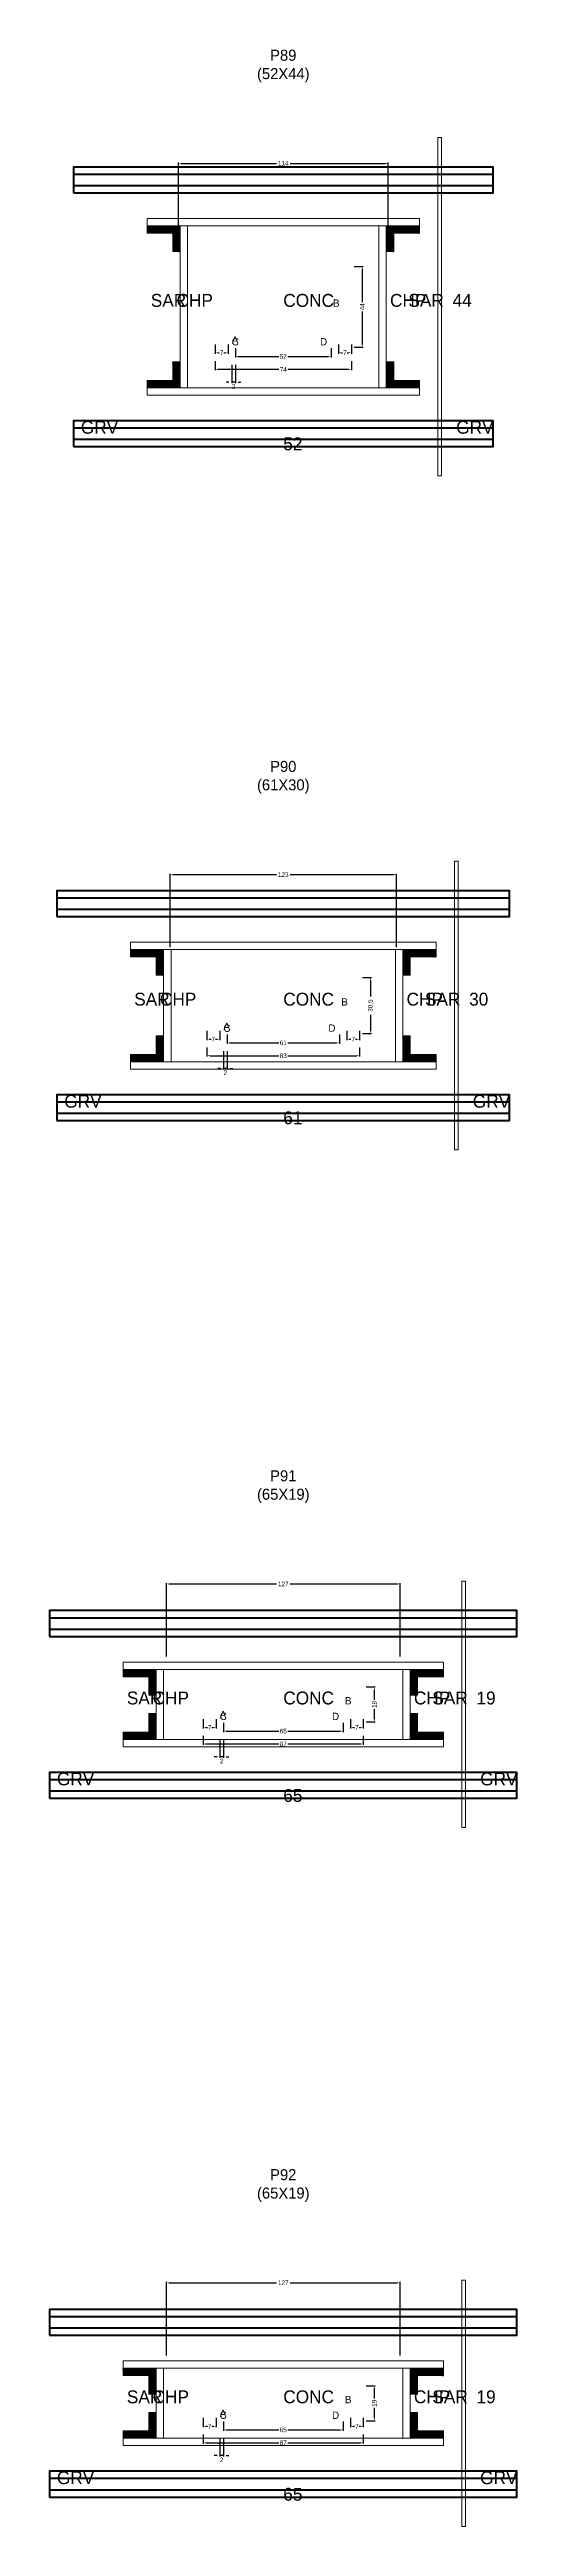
# Model space of a CAD drawing. Header units: centimetres. Extents: x -10500 to 4105, y -36866 to 295.
# Drawn here: x -127 to 127, y -33367 to -32020 of the extents above; entities that cross this region are included whole.
import ezdxf

# ---------------------------------------------------------------- set-up
doc = ezdxf.new("R2010")
doc.units = ezdxf.units.CM
for name, color, linetype in [('COTA', 241, 'Continuous'), ('GRAVATA', 224, 'Continuous'), ('Hachura', 251, 'Continuous'), ('NOMENCLATURA', 7, 'Continuous'), ('SARRAFO', 251, 'Continuous'), ('Texto Seção', 7, 'Continuous')]:
    doc.layers.add(name, color=color, linetype=linetype)
doc.dimstyles.new('cotax2', dxfattribs={"dimtxt": 2.5, "dimasz": 1.5, "dimexe": 0.5, "dimexo": 0.5, "dimgap": 0.5, "dimtad": 1, "dimcen": 2.5, "dimazin": 3, "dimtfac": 1, "dimtmove": 0, "dimatfit": 3})

msp = doc.modelspace()

# ---------------------------------------------------------------- texts
at = {"layer": 'NOMENCLATURA'}
for s, p in [('B', (27, -32160)), ('A', (-28, -32180)), ('C', (-28, -32181)), ('D', (20, -32181)), ('B', (31.5, -32540)), ('A', (-32.5, -32553.25)), ('C', (-32.5, -32554.25)), ('D', (24.5, -32554.25)), ('B', (33.5, -32920)), ('A', (-34.5, -32927.5)), ('C', (-34.5, -32928.5)), ('D', (26.5, -32928.5)), ('A', (-34.5, -33307.5)), ('C', (-34.5, -33308.5)), ('D', (26.5, -33308.5)), ('B', (33.5, -33300))]:
    msp.add_text(s, height=4, dxfattribs=at).set_placement(p)
at = {"layer": 'NOMENCLATURA', "char_height": 6, "attachment_point": 8}
for s, insert in [('P89\\P(52X44)', (0, -32038)), ('P90\\P(61X30)', (0, -32424.75)), ('P91\\P(65X19)', (0, -32810.5)), ('P92\\P(65X19)', (0, -33190.5))]:
    msp.add_mtext(s, dxfattribs=dict(at, insert=insert))
at = {"layer": 'Texto Seção'}
for s, p in [('SAR', (-72, -32160)), ('CHP', (-58, -32160)), ('CONC', (0, -32160)), ('CHP', (58, -32160)), ('SAR', (68, -32160)), ('44', (92, -32160)), ('GRV', (-110, -32229)), ('52', (0, -32238)), ('GRV', (94, -32229)), ('SAR', (-81, -32540)), ('CHP', (-67, -32540)), ('CONC', (0, -32540)), ('CHP', (67, -32540)), ('SAR', (77, -32540)), ('30', (101, -32540)), ('GRV', (-119, -32595.5)), ('GRV', (103, -32595.5)), ('61', (0, -32604.5)), ('SAR', (-85, -32920)), ('CHP', (-71, -32920)), ('CONC', (0, -32920)), ('CHP', (71, -32920)), ('SAR', (81, -32920)), ('19', (105, -32920)), ('GRV', (-123, -32964)), ('GRV', (107, -32964)), ('65', (0, -32973)), ('SAR', (-85, -33300)), ('CHP', (-71, -33300)), ('CONC', (0, -33300)), ('CHP', (71, -33300)), ('SAR', (81, -33300)), ('19', (105, -33300)), ('GRV', (-123, -33344)), ('65', (0, -33353)), ('GRV', (107, -33344))]:
    msp.add_text(s, height=7, dxfattribs=at).set_placement(p)

# ---------------------------------------------------------------- blocks, each defined once
blk = doc.blocks.new('_CLOSEDFILLED')
at = {"color": 0, "linetype": 'BYBLOCK'}
blk.add_solid([(-1, 0.16), (0, 0), (-1, -0.16)], dxfattribs=at)
blk = doc.blocks.new('*D2302')
for p, q in [((-43.5, -33317), (-43.5, -33322)), ((-42, -33321.5), (-2.5, -33321.5)), ((2.5, -33321.5), (42, -33321.5)), ((43.5, -33317), (43.5, -33322))]:
    blk.add_line(p, q)
at = {"layer": 'Defpoints'}
for p in [(-43.5, -33316.5), (-43.5, -33321.5), (43.5, -33316.5)]:
    blk.add_point(p, dxfattribs=at)
at = {"layer": 'COTA', "xscale": 1.5, "yscale": 1.5, "rotation": 180}
blk.add_blockref('_CLOSEDFILLED', (-43.5, -33321.5), dxfattribs=at)
at = {"layer": 'COTA', "xscale": 1.5, "yscale": 1.5}
blk.add_blockref('_CLOSEDFILLED', (43.5, -33321.5), dxfattribs=at)
at = {"layer": 'COTA', "insert": (0, -33321.5), "char_height": 2.5, "attachment_point": 5}
blk.add_mtext('87', dxfattribs=at)
blk = doc.blocks.new('*D2303')
for p, q in [((-32.5, -33310), (-32.5, -33315)), ((-31, -33314.5), (-2.5, -33314.5)), ((2.5, -33314.5), (31, -33314.5)), ((32.5, -33310), (32.5, -33315))]:
    blk.add_line(p, q)
at = {"layer": 'Defpoints'}
for p in [(-32.5, -33309.5), (-32.5, -33314.5), (32.5, -33309.5)]:
    blk.add_point(p, dxfattribs=at)
at = {"layer": 'COTA', "xscale": 1.5, "yscale": 1.5, "rotation": 180}
blk.add_blockref('_CLOSEDFILLED', (-32.5, -33314.5), dxfattribs=at)
at = {"layer": 'COTA', "xscale": 1.5, "yscale": 1.5}
blk.add_blockref('_CLOSEDFILLED', (32.5, -33314.5), dxfattribs=at)
at = {"layer": 'COTA', "insert": (0, -33314.5), "char_height": 2.5, "attachment_point": 5}
blk.add_mtext('65', dxfattribs=at)
blk = doc.blocks.new('*D2304')
for p, q in [((45, -33290.5), (50, -33290.5)), ((49.5, -33297.5), (49.5, -33292)), ((49.5, -33308), (49.5, -33302.5)), ((45, -33309.5), (50, -33309.5))]:
    blk.add_line(p, q)
at = {"layer": 'Defpoints'}
for p in [(44.5, -33290.5), (44.5, -33309.5), (49.5, -33309.5)]:
    blk.add_point(p, dxfattribs=at)
at = {"layer": 'COTA', "xscale": 1.5, "yscale": 1.5}
for p, rotation in [((49.5, -33290.5), 90), ((49.5, -33309.5), 270)]:
    blk.add_blockref('_CLOSEDFILLED', p, dxfattribs=dict(at, rotation=rotation))
at = {"layer": 'COTA', "insert": (49.5, -33300), "char_height": 2.5, "attachment_point": 5, "rotation": 90}
blk.add_mtext('19', dxfattribs=at)
blk = doc.blocks.new('*D2305')
for p, q in [((-43.5, -33308), (-43.5, -33313)), ((-36.5, -33308), (-36.5, -33313)), ((-42, -33312.5), (-41.25, -33312.5)), ((-38.75, -33312.5), (-38, -33312.5))]:
    blk.add_line(p, q)
at = {"layer": 'Defpoints'}
for p in [(-43.5, -33307.5), (-36.5, -33307.5), (-43.5, -33312.5)]:
    blk.add_point(p, dxfattribs=at)
at = {"layer": 'COTA', "xscale": 1.5, "yscale": 1.5, "rotation": 180}
blk.add_blockref('_CLOSEDFILLED', (-43.5, -33312.5), dxfattribs=at)
at = {"layer": 'COTA', "xscale": 1.5, "yscale": 1.5}
blk.add_blockref('_CLOSEDFILLED', (-36.5, -33312.5), dxfattribs=at)
at = {"layer": 'COTA', "insert": (-40, -33312.5), "char_height": 2.5, "attachment_point": 5}
blk.add_mtext('7', dxfattribs=at)
blk = doc.blocks.new('*D2306')
for p, q in [((36.5, -33308), (36.5, -33313)), ((43.5, -33308), (43.5, -33313)), ((38, -33312.5), (38.75, -33312.5)), ((41.25, -33312.5), (42, -33312.5))]:
    blk.add_line(p, q)
at = {"layer": 'Defpoints'}
for p in [(36.5, -33307.5), (43.5, -33307.5), (36.5, -33312.5)]:
    blk.add_point(p, dxfattribs=at)
at = {"layer": 'COTA', "xscale": 1.5, "yscale": 1.5, "rotation": 180}
blk.add_blockref('_CLOSEDFILLED', (36.5, -33312.5), dxfattribs=at)
at = {"layer": 'COTA', "xscale": 1.5, "yscale": 1.5}
blk.add_blockref('_CLOSEDFILLED', (43.5, -33312.5), dxfattribs=at)
at = {"layer": 'COTA', "insert": (40, -33312.5), "char_height": 2.5, "attachment_point": 5}
blk.add_mtext('7', dxfattribs=at)
blk = doc.blocks.new('*D2307')
for p, q in [((-63.5, -33274), (-63.5, -33234)), ((-62, -33234.5), (-3.75, -33234.5)), ((3.75, -33234.5), (62, -33234.5)), ((63.5, -33274), (63.5, -33234))]:
    blk.add_line(p, q)
at = {"layer": 'Defpoints'}
for p in [(-63.5, -33234.5), (-63.5, -33274.5), (63.5, -33274.5)]:
    blk.add_point(p, dxfattribs=at)
at = {"layer": 'COTA', "xscale": 1.5, "yscale": 1.5, "rotation": 180}
blk.add_blockref('_CLOSEDFILLED', (-63.5, -33234.5), dxfattribs=at)
at = {"layer": 'COTA', "xscale": 1.5, "yscale": 1.5}
blk.add_blockref('_CLOSEDFILLED', (63.5, -33234.5), dxfattribs=at)
at = {"layer": 'COTA', "insert": (0, -33234.5), "char_height": 2.5, "attachment_point": 5}
blk.add_mtext('127', dxfattribs=at)
blk = doc.blocks.new('*D2276')
for p, q in [((-43.5, -32937), (-43.5, -32942)), ((-42, -32941.5), (-2.5, -32941.5)), ((2.5, -32941.5), (42, -32941.5)), ((43.5, -32937), (43.5, -32942))]:
    blk.add_line(p, q)
at = {"layer": 'Defpoints'}
for p in [(-43.5, -32936.5), (-43.5, -32941.5), (43.5, -32936.5)]:
    blk.add_point(p, dxfattribs=at)
at = {"layer": 'COTA', "xscale": 1.5, "yscale": 1.5, "rotation": 180}
blk.add_blockref('_CLOSEDFILLED', (-43.5, -32941.5), dxfattribs=at)
at = {"layer": 'COTA', "xscale": 1.5, "yscale": 1.5}
blk.add_blockref('_CLOSEDFILLED', (43.5, -32941.5), dxfattribs=at)
at = {"layer": 'COTA', "insert": (0, -32941.5), "char_height": 2.5, "attachment_point": 5}
blk.add_mtext('87', dxfattribs=at)
blk = doc.blocks.new('*D2277')
for p, q in [((-32.5, -32930), (-32.5, -32935)), ((32.5, -32930), (32.5, -32935)), ((-31, -32934.5), (-2.5, -32934.5)), ((2.5, -32934.5), (31, -32934.5))]:
    blk.add_line(p, q)
at = {"layer": 'Defpoints'}
for p in [(-32.5, -32929.5), (32.5, -32929.5), (-32.5, -32934.5)]:
    blk.add_point(p, dxfattribs=at)
at = {"layer": 'COTA', "xscale": 1.5, "yscale": 1.5, "rotation": 180}
blk.add_blockref('_CLOSEDFILLED', (-32.5, -32934.5), dxfattribs=at)
at = {"layer": 'COTA', "xscale": 1.5, "yscale": 1.5}
blk.add_blockref('_CLOSEDFILLED', (32.5, -32934.5), dxfattribs=at)
at = {"layer": 'COTA', "insert": (0, -32934.5), "char_height": 2.5, "attachment_point": 5}
blk.add_mtext('65', dxfattribs=at)
blk = doc.blocks.new('*D2278')
for p, q in [((45, -32910.5), (50, -32910.5)), ((49.5, -32917.5), (49.5, -32912)), ((45, -32929.5), (50, -32929.5)), ((49.5, -32928), (49.5, -32922.5))]:
    blk.add_line(p, q)
at = {"layer": 'Defpoints'}
for p in [(44.5, -32910.5), (44.5, -32929.5), (49.5, -32929.5)]:
    blk.add_point(p, dxfattribs=at)
at = {"layer": 'COTA', "xscale": 1.5, "yscale": 1.5}
for p, rotation in [((49.5, -32910.5), 90), ((49.5, -32929.5), 270)]:
    blk.add_blockref('_CLOSEDFILLED', p, dxfattribs=dict(at, rotation=rotation))
at = {"layer": 'COTA', "insert": (49.5, -32920), "char_height": 2.5, "attachment_point": 5, "rotation": 90}
blk.add_mtext('19', dxfattribs=at)
blk = doc.blocks.new('*D2279')
for p, q in [((-43.5, -32928), (-43.5, -32933)), ((-36.5, -32928), (-36.5, -32933)), ((-42, -32932.5), (-41.25, -32932.5)), ((-38.75, -32932.5), (-38, -32932.5))]:
    blk.add_line(p, q)
at = {"layer": 'Defpoints'}
for p in [(-43.5, -32927.5), (-36.5, -32927.5), (-43.5, -32932.5)]:
    blk.add_point(p, dxfattribs=at)
at = {"layer": 'COTA', "xscale": 1.5, "yscale": 1.5, "rotation": 180}
blk.add_blockref('_CLOSEDFILLED', (-43.5, -32932.5), dxfattribs=at)
at = {"layer": 'COTA', "xscale": 1.5, "yscale": 1.5}
blk.add_blockref('_CLOSEDFILLED', (-36.5, -32932.5), dxfattribs=at)
at = {"layer": 'COTA', "insert": (-40, -32932.5), "char_height": 2.5, "attachment_point": 5}
blk.add_mtext('7', dxfattribs=at)
blk = doc.blocks.new('*D2280')
for p, q in [((36.5, -32928), (36.5, -32933)), ((43.5, -32928), (43.5, -32933)), ((38, -32932.5), (38.75, -32932.5)), ((41.25, -32932.5), (42, -32932.5))]:
    blk.add_line(p, q)
at = {"layer": 'Defpoints'}
for p in [(36.5, -32927.5), (43.5, -32927.5), (36.5, -32932.5)]:
    blk.add_point(p, dxfattribs=at)
at = {"layer": 'COTA', "xscale": 1.5, "yscale": 1.5, "rotation": 180}
blk.add_blockref('_CLOSEDFILLED', (36.5, -32932.5), dxfattribs=at)
at = {"layer": 'COTA', "xscale": 1.5, "yscale": 1.5}
blk.add_blockref('_CLOSEDFILLED', (43.5, -32932.5), dxfattribs=at)
at = {"layer": 'COTA', "insert": (40, -32932.5), "char_height": 2.5, "attachment_point": 5}
blk.add_mtext('7', dxfattribs=at)
blk = doc.blocks.new('*D2281')
for p, q in [((-63.5, -32894), (-63.5, -32854)), ((-62, -32854.5), (-3.75, -32854.5)), ((3.75, -32854.5), (62, -32854.5)), ((63.5, -32894), (63.5, -32854))]:
    blk.add_line(p, q)
at = {"layer": 'Defpoints'}
for p in [(-63.5, -32854.5), (-63.5, -32894.5), (63.5, -32894.5)]:
    blk.add_point(p, dxfattribs=at)
at = {"layer": 'COTA', "xscale": 1.5, "yscale": 1.5, "rotation": 180}
blk.add_blockref('_CLOSEDFILLED', (-63.5, -32854.5), dxfattribs=at)
at = {"layer": 'COTA', "xscale": 1.5, "yscale": 1.5}
blk.add_blockref('_CLOSEDFILLED', (63.5, -32854.5), dxfattribs=at)
at = {"layer": 'COTA', "insert": (0, -32854.5), "char_height": 2.5, "attachment_point": 5}
blk.add_mtext('127', dxfattribs=at)
blk = doc.blocks.new('*D2250')
for p, q in [((-41.5, -32562.75), (-41.5, -32567.75)), ((-40, -32567.25), (-2.5, -32567.25)), ((2.5, -32567.25), (40, -32567.25)), ((41.5, -32562.75), (41.5, -32567.75))]:
    blk.add_line(p, q)
at = {"layer": 'Defpoints'}
for p in [(-41.5, -32562.25), (-41.5, -32567.25), (41.5, -32562.25)]:
    blk.add_point(p, dxfattribs=at)
at = {"layer": 'COTA', "xscale": 1.5, "yscale": 1.5, "rotation": 180}
blk.add_blockref('_CLOSEDFILLED', (-41.5, -32567.25), dxfattribs=at)
at = {"layer": 'COTA', "xscale": 1.5, "yscale": 1.5}
blk.add_blockref('_CLOSEDFILLED', (41.5, -32567.25), dxfattribs=at)
at = {"layer": 'COTA', "insert": (0, -32567.25), "char_height": 2.5, "attachment_point": 5}
blk.add_mtext('83', dxfattribs=at)
blk = doc.blocks.new('*D2251')
for p, q in [((-30.5, -32555.75), (-30.5, -32560.75)), ((-29, -32560.25), (-2.5, -32560.25)), ((2.5, -32560.25), (29, -32560.25)), ((30.5, -32555.75), (30.5, -32560.75))]:
    blk.add_line(p, q)
at = {"layer": 'Defpoints'}
for p in [(-30.5, -32555.25), (-30.5, -32560.25), (30.5, -32555.25)]:
    blk.add_point(p, dxfattribs=at)
at = {"layer": 'COTA', "xscale": 1.5, "yscale": 1.5, "rotation": 180}
blk.add_blockref('_CLOSEDFILLED', (-30.5, -32560.25), dxfattribs=at)
at = {"layer": 'COTA', "xscale": 1.5, "yscale": 1.5}
blk.add_blockref('_CLOSEDFILLED', (30.5, -32560.25), dxfattribs=at)
at = {"layer": 'COTA', "insert": (0, -32560.25), "char_height": 2.5, "attachment_point": 5}
blk.add_mtext('61', dxfattribs=at)
blk = doc.blocks.new('*D2252')
for p, q in [((43, -32524.75), (48, -32524.75)), ((47.5, -32535), (47.5, -32526.25)), ((47.5, -32553.75), (47.5, -32545)), ((43, -32555.25), (48, -32555.25))]:
    blk.add_line(p, q)
at = {"layer": 'Defpoints'}
for p in [(42.5, -32524.75), (42.5, -32555.25), (47.5, -32555.25)]:
    blk.add_point(p, dxfattribs=at)
at = {"layer": 'COTA', "xscale": 1.5, "yscale": 1.5}
for p, rotation in [((47.5, -32524.75), 90), ((47.5, -32555.25), 270)]:
    blk.add_blockref('_CLOSEDFILLED', p, dxfattribs=dict(at, rotation=rotation))
at = {"layer": 'COTA', "insert": (47.5, -32540), "char_height": 2.5, "attachment_point": 5, "rotation": 90}
blk.add_mtext('30,5', dxfattribs=at)
blk = doc.blocks.new('*D2253')
for p, q in [((-41.5, -32553.75), (-41.5, -32558.75)), ((-34.5, -32553.75), (-34.5, -32558.75)), ((-40, -32558.25), (-39.25, -32558.25)), ((-36.75, -32558.25), (-36, -32558.25))]:
    blk.add_line(p, q)
at = {"layer": 'Defpoints'}
for p in [(-41.5, -32553.25), (-34.5, -32553.25), (-41.5, -32558.25)]:
    blk.add_point(p, dxfattribs=at)
at = {"layer": 'COTA', "xscale": 1.5, "yscale": 1.5, "rotation": 180}
blk.add_blockref('_CLOSEDFILLED', (-41.5, -32558.25), dxfattribs=at)
at = {"layer": 'COTA', "xscale": 1.5, "yscale": 1.5}
blk.add_blockref('_CLOSEDFILLED', (-34.5, -32558.25), dxfattribs=at)
at = {"layer": 'COTA', "insert": (-38, -32558.25), "char_height": 2.5, "attachment_point": 5}
blk.add_mtext('7', dxfattribs=at)
blk = doc.blocks.new('*D2254')
for p, q in [((34.5, -32553.75), (34.5, -32558.75)), ((41.5, -32553.75), (41.5, -32558.75)), ((36, -32558.25), (36.75, -32558.25)), ((39.25, -32558.25), (40, -32558.25))]:
    blk.add_line(p, q)
at = {"layer": 'Defpoints'}
for p in [(34.5, -32553.25), (41.5, -32553.25), (34.5, -32558.25)]:
    blk.add_point(p, dxfattribs=at)
at = {"layer": 'COTA', "xscale": 1.5, "yscale": 1.5, "rotation": 180}
blk.add_blockref('_CLOSEDFILLED', (34.5, -32558.25), dxfattribs=at)
at = {"layer": 'COTA', "xscale": 1.5, "yscale": 1.5}
blk.add_blockref('_CLOSEDFILLED', (41.5, -32558.25), dxfattribs=at)
at = {"layer": 'COTA', "insert": (38, -32558.25), "char_height": 2.5, "attachment_point": 5}
blk.add_mtext('7', dxfattribs=at)
blk = doc.blocks.new('*D2255')
for p, q in [((-61.5, -32508.25), (-61.5, -32468.25)), ((-60, -32468.75), (-3.75, -32468.75)), ((3.75, -32468.75), (60, -32468.75)), ((61.5, -32508.25), (61.5, -32468.25))]:
    blk.add_line(p, q)
at = {"layer": 'Defpoints'}
for p in [(-61.5, -32468.75), (-61.5, -32508.75), (61.5, -32508.75)]:
    blk.add_point(p, dxfattribs=at)
at = {"layer": 'COTA', "xscale": 1.5, "yscale": 1.5, "rotation": 180}
blk.add_blockref('_CLOSEDFILLED', (-61.5, -32468.75), dxfattribs=at)
at = {"layer": 'COTA', "xscale": 1.5, "yscale": 1.5}
blk.add_blockref('_CLOSEDFILLED', (61.5, -32468.75), dxfattribs=at)
at = {"layer": 'COTA', "insert": (0, -32468.75), "char_height": 2.5, "attachment_point": 5}
blk.add_mtext('123', dxfattribs=at)
blk = doc.blocks.new('*D2224')
for p, q in [((-37, -32189.5), (-37, -32194.5)), ((37, -32189.5), (37, -32194.5)), ((-35.5, -32194), (-2.5, -32194)), ((2.5, -32194), (35.5, -32194))]:
    blk.add_line(p, q)
at = {"layer": 'Defpoints'}
for p in [(-37, -32189), (37, -32189), (-37, -32194)]:
    blk.add_point(p, dxfattribs=at)
at = {"layer": 'COTA', "xscale": 1.5, "yscale": 1.5, "rotation": 180}
blk.add_blockref('_CLOSEDFILLED', (-37, -32194), dxfattribs=at)
at = {"layer": 'COTA', "xscale": 1.5, "yscale": 1.5}
blk.add_blockref('_CLOSEDFILLED', (37, -32194), dxfattribs=at)
at = {"layer": 'COTA', "insert": (0, -32194), "char_height": 2.5, "attachment_point": 5}
blk.add_mtext('74', dxfattribs=at)
blk = doc.blocks.new('*D2225')
for p, q in [((-26, -32182.5), (-26, -32187.5)), ((-24.5, -32187), (-2.5, -32187)), ((2.5, -32187), (24.5, -32187)), ((26, -32182.5), (26, -32187.5))]:
    blk.add_line(p, q)
at = {"layer": 'Defpoints'}
for p in [(-26, -32182), (-26, -32187), (26, -32182)]:
    blk.add_point(p, dxfattribs=at)
at = {"layer": 'COTA', "xscale": 1.5, "yscale": 1.5, "rotation": 180}
blk.add_blockref('_CLOSEDFILLED', (-26, -32187), dxfattribs=at)
at = {"layer": 'COTA', "xscale": 1.5, "yscale": 1.5}
blk.add_blockref('_CLOSEDFILLED', (26, -32187), dxfattribs=at)
at = {"layer": 'COTA', "insert": (0, -32187), "char_height": 2.5, "attachment_point": 5}
blk.add_mtext('52', dxfattribs=at)
blk = doc.blocks.new('*D2226')
for p, q in [((38.5, -32138), (43.5, -32138)), ((43, -32157.5), (43, -32139.5)), ((43, -32180.5), (43, -32162.5)), ((38.5, -32182), (43.5, -32182))]:
    blk.add_line(p, q)
at = {"layer": 'Defpoints'}
for p in [(38, -32138), (38, -32182), (43, -32182)]:
    blk.add_point(p, dxfattribs=at)
at = {"layer": 'COTA', "xscale": 1.5, "yscale": 1.5}
for p, rotation in [((43, -32138), 90), ((43, -32182), 270)]:
    blk.add_blockref('_CLOSEDFILLED', p, dxfattribs=dict(at, rotation=rotation))
at = {"layer": 'COTA', "insert": (43, -32160), "char_height": 2.5, "attachment_point": 5, "rotation": 90}
blk.add_mtext('44', dxfattribs=at)
blk = doc.blocks.new('*D2227')
for p, q in [((-37, -32180.5), (-37, -32185.5)), ((-35.5, -32185), (-34.75, -32185)), ((-32.25, -32185), (-31.5, -32185)), ((-30, -32180.5), (-30, -32185.5))]:
    blk.add_line(p, q)
at = {"layer": 'Defpoints'}
for p in [(-37, -32180), (-37, -32185), (-30, -32180)]:
    blk.add_point(p, dxfattribs=at)
at = {"layer": 'COTA', "xscale": 1.5, "yscale": 1.5, "rotation": 180}
blk.add_blockref('_CLOSEDFILLED', (-37, -32185), dxfattribs=at)
at = {"layer": 'COTA', "xscale": 1.5, "yscale": 1.5}
blk.add_blockref('_CLOSEDFILLED', (-30, -32185), dxfattribs=at)
at = {"layer": 'COTA', "insert": (-33.5, -32185), "char_height": 2.5, "attachment_point": 5}
blk.add_mtext('7', dxfattribs=at)
blk = doc.blocks.new('*D2228')
for p, q in [((30, -32180.5), (30, -32185.5)), ((31.5, -32185), (32.25, -32185)), ((34.75, -32185), (35.5, -32185)), ((37, -32180.5), (37, -32185.5))]:
    blk.add_line(p, q)
at = {"layer": 'Defpoints'}
for p in [(30, -32180), (30, -32185), (37, -32180)]:
    blk.add_point(p, dxfattribs=at)
at = {"layer": 'COTA', "xscale": 1.5, "yscale": 1.5, "rotation": 180}
blk.add_blockref('_CLOSEDFILLED', (30, -32185), dxfattribs=at)
at = {"layer": 'COTA', "xscale": 1.5, "yscale": 1.5}
blk.add_blockref('_CLOSEDFILLED', (37, -32185), dxfattribs=at)
at = {"layer": 'COTA', "insert": (33.5, -32185), "char_height": 2.5, "attachment_point": 5}
blk.add_mtext('7', dxfattribs=at)
blk = doc.blocks.new('*D2229')
for p, q in [((-57, -32121.5), (-57, -32081.5)), ((-55.5, -32082), (-3.75, -32082)), ((3.75, -32082), (55.5, -32082)), ((57, -32121.5), (57, -32081.5))]:
    blk.add_line(p, q)
at = {"layer": 'Defpoints'}
for p in [(-57, -32082), (-57, -32122), (57, -32122)]:
    blk.add_point(p, dxfattribs=at)
at = {"layer": 'COTA', "xscale": 1.5, "yscale": 1.5, "rotation": 180}
blk.add_blockref('_CLOSEDFILLED', (-57, -32082), dxfattribs=at)
at = {"layer": 'COTA', "xscale": 1.5, "yscale": 1.5}
blk.add_blockref('_CLOSEDFILLED', (57, -32082), dxfattribs=at)
at = {"layer": 'COTA', "insert": (0, -32082), "char_height": 2.5, "attachment_point": 5}
blk.add_mtext('114', dxfattribs=at)

# ---------------------------------------------------------------- dimensions: what is measured, and where the dimension line sits
at = {"layer": 'COTA'}
for base, p1, p2, picture, middle in [((-57, -32082), (-57, -32122), (57, -32122), '*D2229', (0, -32082)), ((-37, -32185), (-37, -32180), (-30, -32180), '*D2227', (-33.5, -32185)), ((-37, -32194), (-37, -32189), (37, -32189), '*D2224', (0, -32194)), ((-26, -32187), (-26, -32182), (26, -32182), '*D2225', (0, -32187)), ((30, -32185), (30, -32180), (37, -32180), '*D2228', (33.5, -32185)), ((-61.5, -32468.75), (-61.5, -32508.75), (61.5, -32508.75), '*D2255', (0, -32468.75)), ((-41.5, -32558.25), (-41.5, -32553.25), (-34.5, -32553.25), '*D2253', (-38, -32558.25)), ((34.5, -32558.25), (34.5, -32553.25), (41.5, -32553.25), '*D2254', (38, -32558.25)), ((-41.5, -32567.25), (-41.5, -32562.25), (41.5, -32562.25), '*D2250', (0, -32567.25)), ((-30.5, -32560.25), (-30.5, -32555.25), (30.5, -32555.25), '*D2251', (0, -32560.25)), ((-63.5, -32854.5), (-63.5, -32894.5), (63.5, -32894.5), '*D2281', (0, -32854.5)), ((-43.5, -32932.5), (-43.5, -32927.5), (-36.5, -32927.5), '*D2279', (-40, -32932.5)), ((-32.5, -32934.5), (-32.5, -32929.5), (32.5, -32929.5), '*D2277', (0, -32934.5)), ((36.5, -32932.5), (36.5, -32927.5), (43.5, -32927.5), '*D2280', (40, -32932.5)), ((-43.5, -32941.5), (-43.5, -32936.5), (43.5, -32936.5), '*D2276', (0, -32941.5)), ((-63.5, -33234.5), (-63.5, -33274.5), (63.5, -33274.5), '*D2307', (0, -33234.5)), ((-43.5, -33312.5), (-43.5, -33307.5), (-36.5, -33307.5), '*D2305', (-40, -33312.5)), ((36.5, -33312.5), (36.5, -33307.5), (43.5, -33307.5), '*D2306', (40, -33312.5)), ((-43.5, -33321.5), (-43.5, -33316.5), (43.5, -33316.5), '*D2302', (0, -33321.5)), ((-32.5, -33314.5), (-32.5, -33309.5), (32.5, -33309.5), '*D2303', (0, -33314.5))]:
    dim = msp.add_linear_dim(base=base, p1=p1, p2=p2, dimstyle='cotax2', dxfattribs=at)
    dim.commit()
    dim.dimension.update_dxf_attribs({"geometry": picture, "text_midpoint": middle})
for base, p1, p2, picture, middle in [((43, -32182), (38, -32182), (38, -32138), '*D2226', (43, -32160)), ((47.5, -32555.25), (42.5, -32555.25), (42.5, -32524.75), '*D2252', (47.5, -32540)), ((49.5, -32929.5), (44.5, -32929.5), (44.5, -32910.5), '*D2278', (49.5, -32920)), ((49.5, -33309.5), (44.5, -33309.5), (44.5, -33290.5), '*D2304', (49.5, -33300))]:
    dim = msp.add_linear_dim(base=base, p1=p1, p2=p2, angle=90, dimstyle='cotax2', dxfattribs=at)
    dim.commit()
    dim.dimension.update_dxf_attribs({"geometry": picture, "text_midpoint": middle})
for base, p1, p2 in [((-26, -32201), (-26, -32191), (-28, -32191)), ((-30.5, -32574.25), (-30.5, -32564.25), (-32.5, -32564.25)), ((-32.5, -32948.5), (-32.5, -32938.5), (-34.5, -32938.5)), ((-32.5, -33328.5), (-32.5, -33318.5), (-34.5, -33318.5))]:
    msp.add_linear_dim(base=base, p1=p1, p2=p2, dimstyle='cotax2', dxfattribs=at).render()

# ---------------------------------------------------------------- hatches: boundary and pattern name
at = {"layer": 'SARRAFO'}
h = msp.add_hatch(dxfattribs=at)
h.set_pattern_fill('SOLID', scale=2)
h.paths.add_polyline_path([(-74, -32120), (-60, -32120), (-60, -32116), (-74, -32116)])
h = msp.add_hatch(dxfattribs=at)
h.set_pattern_fill('SOLID', scale=2)
h.paths.add_polyline_path([(-60, -32130), (-56, -32130), (-56, -32116), (-60, -32116)])
h = msp.add_hatch(dxfattribs=at)
h.set_pattern_fill('SOLID', scale=2)
h.paths.add_polyline_path([(56, -32130), (60, -32130), (60, -32116), (56, -32116)])
h = msp.add_hatch(dxfattribs=at)
h.set_pattern_fill('SOLID', scale=2)
h.paths.add_polyline_path([(60, -32120), (74, -32120), (74, -32116), (60, -32116)])
h = msp.add_hatch(dxfattribs=at)
h.set_pattern_fill('SOLID', scale=2)
h.paths.add_polyline_path([(-60, -32204), (-56, -32204), (-56, -32190), (-60, -32190)])
h = msp.add_hatch(dxfattribs=at)
h.set_pattern_fill('SOLID', scale=2)
h.paths.add_polyline_path([(56, -32204), (60, -32204), (60, -32190), (56, -32190)])
h = msp.add_hatch(dxfattribs=at)
h.set_pattern_fill('SOLID', scale=2)
h.paths.add_polyline_path([(-74, -32204), (-60, -32204), (-60, -32200), (-74, -32200)])
h = msp.add_hatch(dxfattribs=at)
h.set_pattern_fill('SOLID', scale=2)
h.paths.add_polyline_path([(60, -32204), (74, -32204), (74, -32200), (60, -32200)])
h = msp.add_hatch(dxfattribs=at)
h.set_pattern_fill('SOLID', scale=2)
h.paths.add_polyline_path([(-83, -32513.5), (-69, -32513.5), (-69, -32509.5), (-83, -32509.5)])
h = msp.add_hatch(dxfattribs=at)
h.set_pattern_fill('SOLID', scale=2)
h.paths.add_polyline_path([(-69, -32523.5), (-65, -32523.5), (-65, -32509.5), (-69, -32509.5)])
h = msp.add_hatch(dxfattribs=at)
h.set_pattern_fill('SOLID', scale=2)
h.paths.add_polyline_path([(65, -32523.5), (69, -32523.5), (69, -32509.5), (65, -32509.5)])
h = msp.add_hatch(dxfattribs=at)
h.set_pattern_fill('SOLID', scale=2)
h.paths.add_polyline_path([(69, -32513.5), (83, -32513.5), (83, -32509.5), (69, -32509.5)])
h = msp.add_hatch(dxfattribs=at)
h.set_pattern_fill('SOLID', scale=2)
h.paths.add_polyline_path([(-83, -32570.5), (-69, -32570.5), (-69, -32566.5), (-83, -32566.5)])
h = msp.add_hatch(dxfattribs=at)
h.set_pattern_fill('SOLID', scale=2)
h.paths.add_polyline_path([(-69, -32570.5), (-65, -32570.5), (-65, -32556.5), (-69, -32556.5)])
h = msp.add_hatch(dxfattribs=at)
h.set_pattern_fill('SOLID', scale=2)
h.paths.add_polyline_path([(65, -32570.5), (69, -32570.5), (69, -32556.5), (65, -32556.5)])
h = msp.add_hatch(dxfattribs=at)
h.set_pattern_fill('SOLID', scale=2)
h.paths.add_polyline_path([(69, -32570.5), (83, -32570.5), (83, -32566.5), (69, -32566.5)])
h = msp.add_hatch(dxfattribs=at)
h.set_pattern_fill('SOLID', scale=2)
h.paths.add_polyline_path([(-87, -32905), (-73, -32905), (-73, -32901), (-87, -32901)])
h = msp.add_hatch(dxfattribs=at)
h.set_pattern_fill('SOLID', scale=2)
h.paths.add_polyline_path([(-73, -32915), (-69, -32915), (-69, -32901), (-73, -32901)])
h = msp.add_hatch(dxfattribs=at)
h.set_pattern_fill('SOLID', scale=2)
h.paths.add_polyline_path([(69, -32915), (73, -32915), (73, -32901), (69, -32901)])
h = msp.add_hatch(dxfattribs=at)
h.set_pattern_fill('SOLID', scale=2)
h.paths.add_polyline_path([(73, -32905), (87, -32905), (87, -32901), (73, -32901)])
h = msp.add_hatch(dxfattribs=at)
h.set_pattern_fill('SOLID', scale=2)
h.paths.add_polyline_path([(-73, -32939), (-69, -32939), (-69, -32925), (-73, -32925)])
h = msp.add_hatch(dxfattribs=at)
h.set_pattern_fill('SOLID', scale=2)
h.paths.add_polyline_path([(69, -32939), (73, -32939), (73, -32925), (69, -32925)])
h = msp.add_hatch(dxfattribs=at)
h.set_pattern_fill('SOLID', scale=2)
h.paths.add_polyline_path([(-87, -32939), (-73, -32939), (-73, -32935), (-87, -32935)])
h = msp.add_hatch(dxfattribs=at)
h.set_pattern_fill('SOLID', scale=2)
h.paths.add_polyline_path([(73, -32939), (87, -32939), (87, -32935), (73, -32935)])
h = msp.add_hatch(dxfattribs=at)
h.set_pattern_fill('SOLID', scale=2)
h.paths.add_polyline_path([(-87, -33285), (-73, -33285), (-73, -33281), (-87, -33281)])
h = msp.add_hatch(dxfattribs=at)
h.set_pattern_fill('SOLID', scale=2)
h.paths.add_polyline_path([(-73, -33295), (-69, -33295), (-69, -33281), (-73, -33281)])
h = msp.add_hatch(dxfattribs=at)
h.set_pattern_fill('SOLID', scale=2)
h.paths.add_polyline_path([(69, -33295), (73, -33295), (73, -33281), (69, -33281)])
h = msp.add_hatch(dxfattribs=at)
h.set_pattern_fill('SOLID', scale=2)
h.paths.add_polyline_path([(73, -33285), (87, -33285), (87, -33281), (73, -33281)])
h = msp.add_hatch(dxfattribs=at)
h.set_pattern_fill('SOLID', scale=2)
h.paths.add_polyline_path([(-73, -33319), (-69, -33319), (-69, -33305), (-73, -33305)])
h = msp.add_hatch(dxfattribs=at)
h.set_pattern_fill('SOLID', scale=2)
h.paths.add_polyline_path([(69, -33319), (73, -33319), (73, -33305), (69, -33305)])
h = msp.add_hatch(dxfattribs=at)
h.set_pattern_fill('SOLID', scale=2)
h.paths.add_polyline_path([(-87, -33319), (-73, -33319), (-73, -33315), (-87, -33315)])
h = msp.add_hatch(dxfattribs=at)
h.set_pattern_fill('SOLID', scale=2)
h.paths.add_polyline_path([(73, -33319), (87, -33319), (87, -33315), (73, -33315)])

# ---------------------------------------------------------------- linework, layer by layer
at = {"layer": 'GRAVATA', "lineweight": 50}
for points in [[(-114, -32098), (114, -32098), (114, -32084), (-114, -32084)], [(-114, -32094), (114, -32094), (114, -32088), (-114, -32088)], [(-114, -32236), (114, -32236), (114, -32222), (-114, -32222)], [(-114, -32232), (114, -32232), (114, -32226), (-114, -32226)], [(-123, -32491.5), (123, -32491.5), (123, -32477.5), (-123, -32477.5)], [(-123, -32487.5), (123, -32487.5), (123, -32481.5), (-123, -32481.5)], [(-123, -32602.5), (123, -32602.5), (123, -32588.5), (-123, -32588.5)], [(-123, -32598.5), (123, -32598.5), (123, -32592.5), (-123, -32592.5)], [(-127, -32883), (127, -32883), (127, -32869), (-127, -32869)], [(-127, -32879), (127, -32879), (127, -32873), (-127, -32873)], [(-127, -32971), (127, -32971), (127, -32957), (-127, -32957)], [(-127, -32967), (127, -32967), (127, -32961), (-127, -32961)], [(-127, -33263), (127, -33263), (127, -33249), (-127, -33249)], [(-127, -33259), (127, -33259), (127, -33253), (-127, -33253)], [(-127, -33351), (127, -33351), (127, -33337), (-127, -33337)], [(-127, -33347), (127, -33347), (127, -33341), (-127, -33341)]]:
    msp.add_lwpolyline(points, close=True, dxfattribs=at)
at = {"layer": 'Hachura', "lineweight": 13}
for points in [[(84, -32252), (86, -32252), (86, -32068), (84, -32068)], [(93, -32618.5), (95, -32618.5), (95, -32461.5), (93, -32461.5)], [(97, -32987), (99, -32987), (99, -32853), (97, -32853)], [(97, -33367), (99, -33367), (99, -33233), (97, -33233)]]:
    msp.add_lwpolyline(points, close=True, dxfattribs=at)
at = {"layer": 'Hachura', "lineweight": 18}
for points in [[(-74, -32116), (74, -32116), (74, -32112), (-74, -32112)], [(-56, -32204), (-52, -32204), (-52, -32116), (-56, -32116)], [(52, -32204), (56, -32204), (56, -32116), (52, -32116)], [(-74, -32208), (74, -32208), (74, -32204), (-74, -32204)], [(-83, -32509.5), (83, -32509.5), (83, -32505.5), (-83, -32505.5)], [(-65, -32570.5), (-61, -32570.5), (-61, -32509.5), (-65, -32509.5)], [(61, -32570.5), (65, -32570.5), (65, -32509.5), (61, -32509.5)], [(-83, -32574.5), (83, -32574.5), (83, -32570.5), (-83, -32570.5)], [(-87, -32901), (87, -32901), (87, -32897), (-87, -32897)], [(-69, -32939), (-65, -32939), (-65, -32901), (-69, -32901)], [(65, -32939), (69, -32939), (69, -32901), (65, -32901)], [(-87, -32943), (87, -32943), (87, -32939), (-87, -32939)], [(-87, -33281), (87, -33281), (87, -33277), (-87, -33277)], [(-69, -33319), (-65, -33319), (-65, -33281), (-69, -33281)], [(65, -33319), (69, -33319), (69, -33281), (65, -33281)], [(-87, -33323), (87, -33323), (87, -33319), (-87, -33319)]]:
    msp.add_lwpolyline(points, close=True, dxfattribs=at)
at = {"layer": 'SARRAFO', "lineweight": 13}
for points in [[(-74, -32120), (-60, -32120), (-60, -32116), (-74, -32116)], [(-60, -32130), (-56, -32130), (-56, -32116), (-60, -32116)], [(56, -32130), (60, -32130), (60, -32116), (56, -32116)], [(60, -32120), (74, -32120), (74, -32116), (60, -32116)], [(-60, -32204), (-56, -32204), (-56, -32190), (-60, -32190)], [(56, -32204), (60, -32204), (60, -32190), (56, -32190)], [(-74, -32204), (-60, -32204), (-60, -32200), (-74, -32200)], [(60, -32204), (74, -32204), (74, -32200), (60, -32200)], [(-83, -32513.5), (-69, -32513.5), (-69, -32509.5), (-83, -32509.5)], [(-69, -32523.5), (-65, -32523.5), (-65, -32509.5), (-69, -32509.5)], [(65, -32523.5), (69, -32523.5), (69, -32509.5), (65, -32509.5)], [(69, -32513.5), (83, -32513.5), (83, -32509.5), (69, -32509.5)], [(-83, -32570.5), (-69, -32570.5), (-69, -32566.5), (-83, -32566.5)], [(-69, -32570.5), (-65, -32570.5), (-65, -32556.5), (-69, -32556.5)], [(65, -32570.5), (69, -32570.5), (69, -32556.5), (65, -32556.5)], [(69, -32570.5), (83, -32570.5), (83, -32566.5), (69, -32566.5)], [(-87, -32905), (-73, -32905), (-73, -32901), (-87, -32901)], [(-73, -32915), (-69, -32915), (-69, -32901), (-73, -32901)], [(69, -32915), (73, -32915), (73, -32901), (69, -32901)], [(73, -32905), (87, -32905), (87, -32901), (73, -32901)], [(-73, -32939), (-69, -32939), (-69, -32925), (-73, -32925)], [(69, -32939), (73, -32939), (73, -32925), (69, -32925)], [(-87, -32939), (-73, -32939), (-73, -32935), (-87, -32935)], [(73, -32939), (87, -32939), (87, -32935), (73, -32935)], [(-87, -33285), (-73, -33285), (-73, -33281), (-87, -33281)], [(-73, -33295), (-69, -33295), (-69, -33281), (-73, -33281)], [(69, -33295), (73, -33295), (73, -33281), (69, -33281)], [(73, -33285), (87, -33285), (87, -33281), (73, -33281)], [(-73, -33319), (-69, -33319), (-69, -33305), (-73, -33305)], [(69, -33319), (73, -33319), (73, -33305), (69, -33305)], [(-87, -33319), (-73, -33319), (-73, -33315), (-87, -33315)], [(73, -33319), (87, -33319), (87, -33315), (73, -33315)]]:
    msp.add_lwpolyline(points, close=True, dxfattribs=at)

msp.set_redraw_order([(e.dxf.handle, doc.entitydb.next_handle()) for e in msp.query("TEXT MTEXT ATTDEF DIMENSION ARC_DIMENSION")])  # texts and dimensions are drawn at this point

doc.saveas('drawing.dxf')
